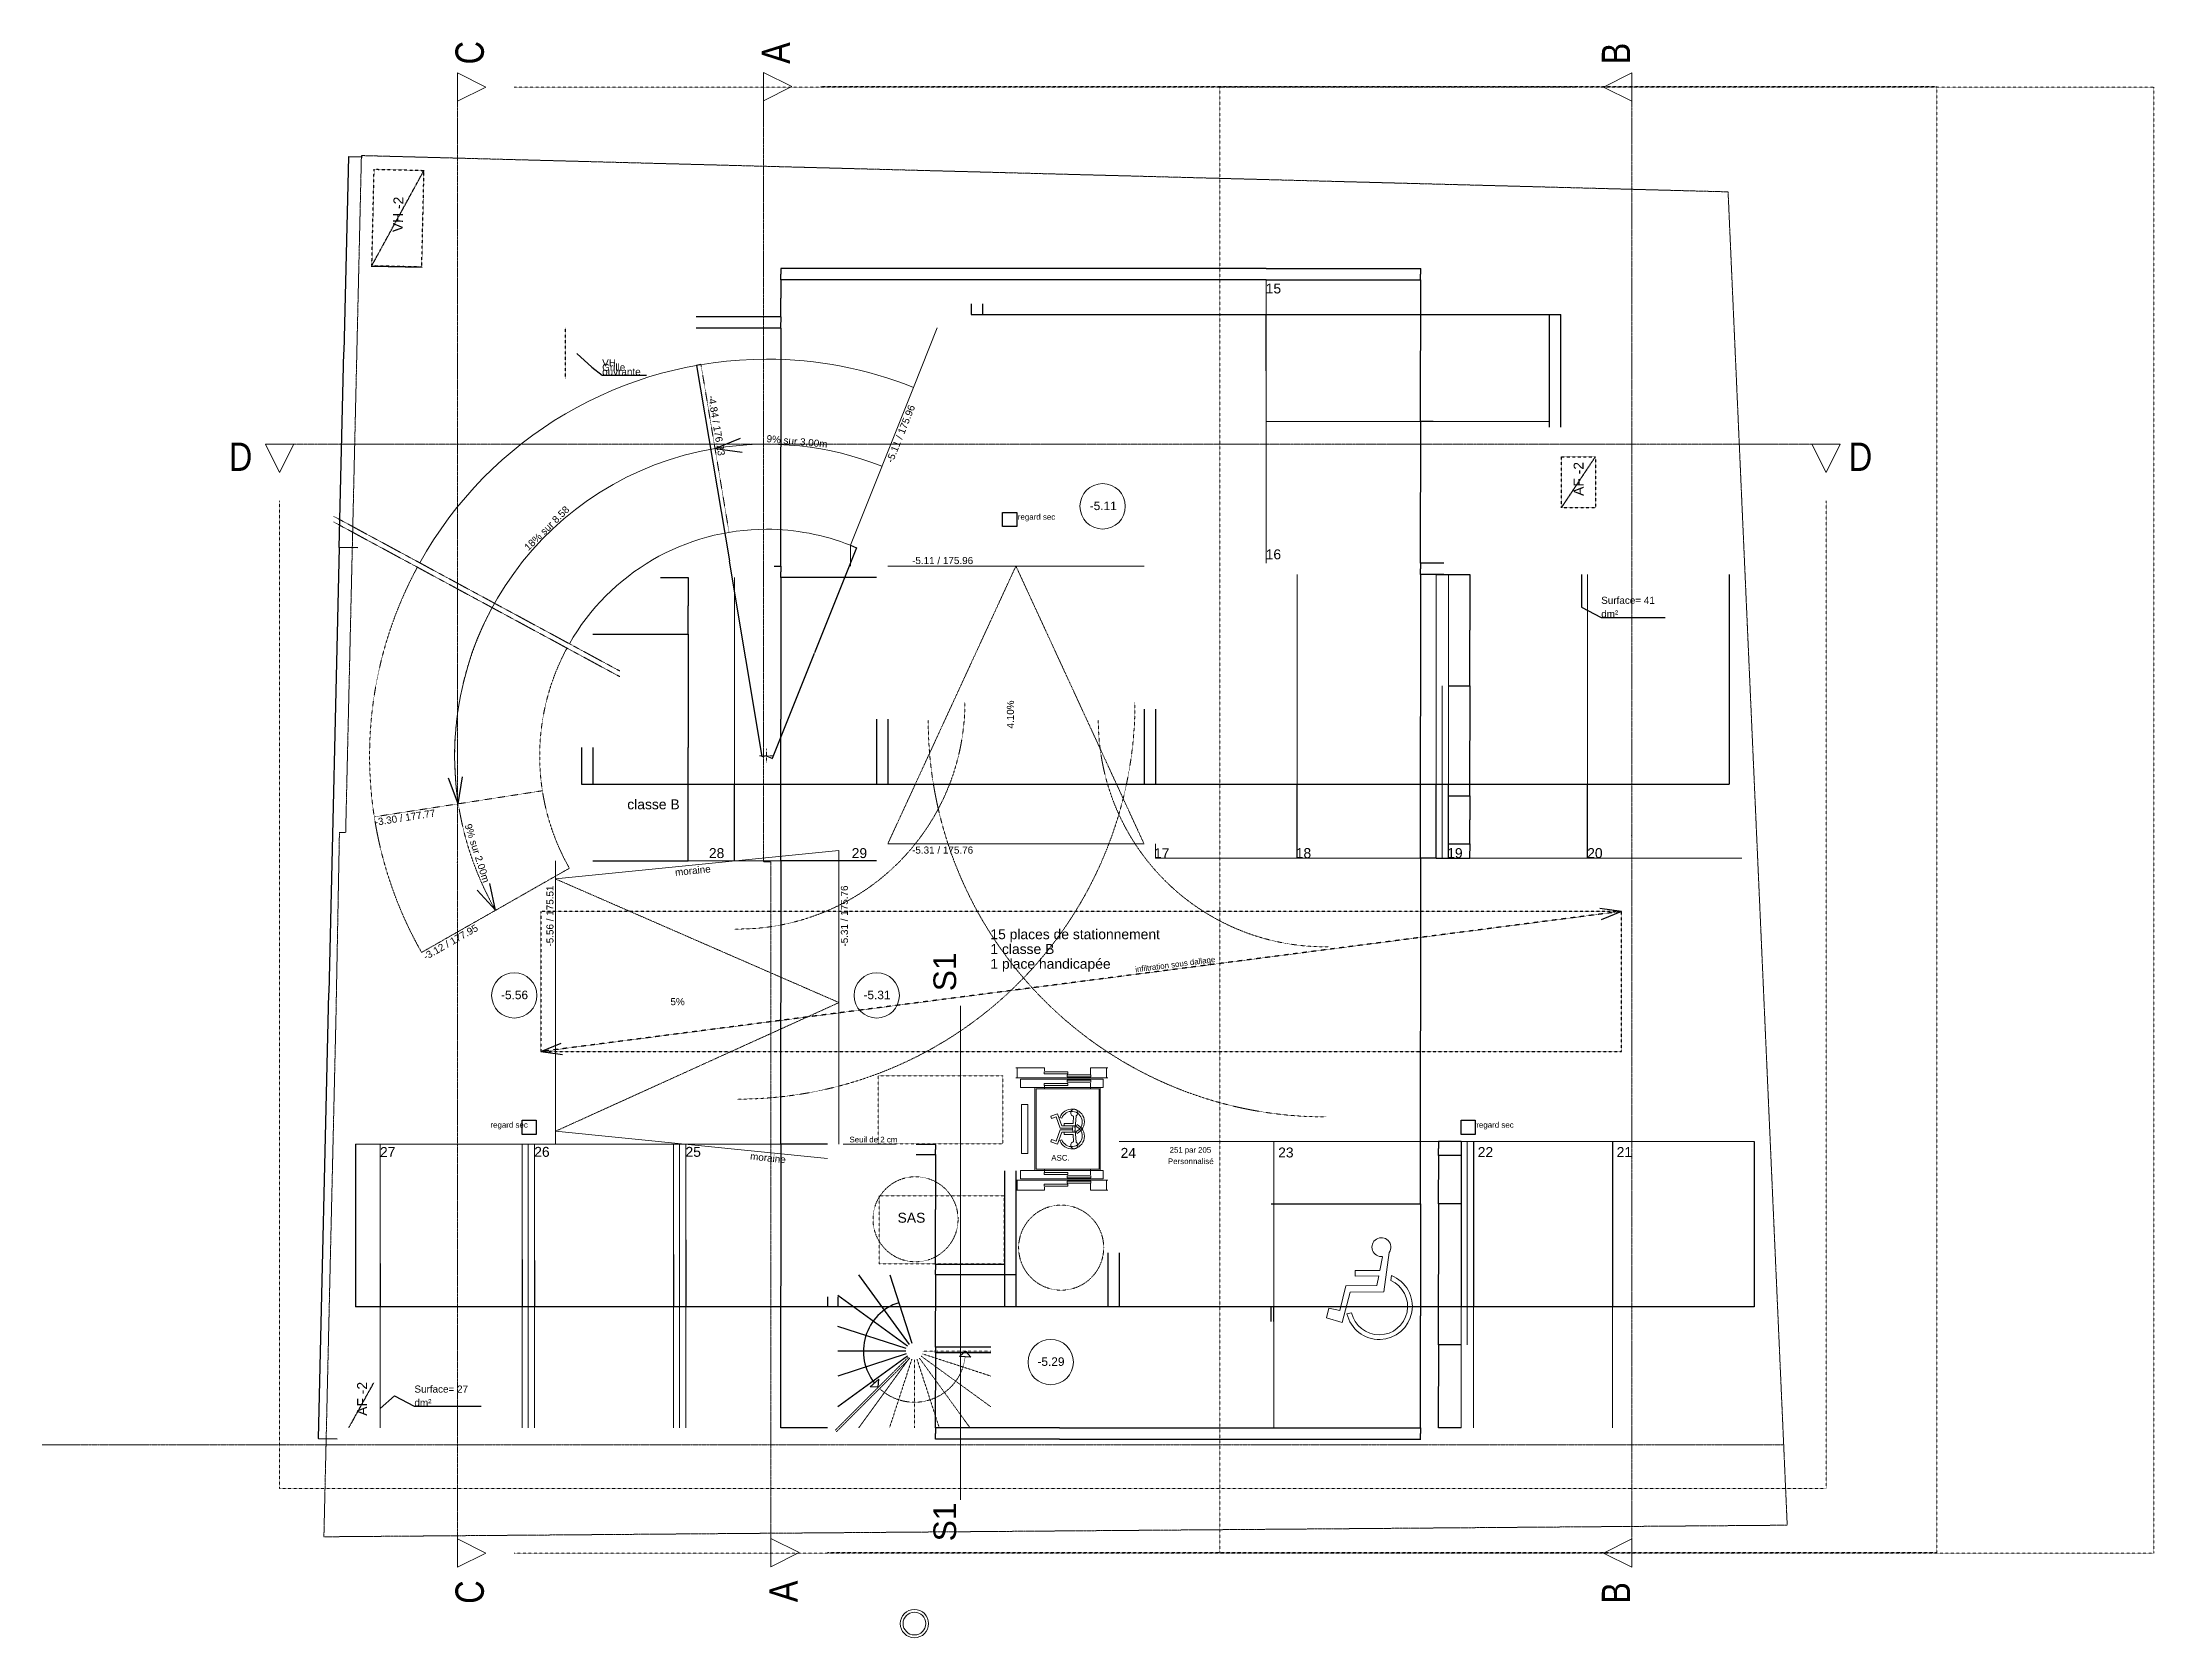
# Model space of a CAD drawing. Header units: centimetres. Extents: x 26018 to 82487, y -36363 to -12761.
# Drawn here: x 60358 to 64082, y -15618 to -12804 of the extents above; entities that cross this region are included whole.
import ezdxf
from ezdxf.enums import TextEntityAlignment as Align

# ---------------------------------------------------------------- set-up
doc = ezdxf.new("R2010")
doc.units = ezdxf.units.CM
doc.header["$LTSCALE"] = 0.5
for name, pattern in [('Axe 15', [0.88, 0.75, -0.065, 0, -0.065]), ('Mixte 15', [0.93, 0.75, -0.065, 0.05, -0.065]), ('Mixte 8_2 tirets', [0.695, 0.4, -0.065, 0.05, -0.065, 0.05, -0.065]), ('Pointillé 1', [0.09, 0.05, -0.04]), ('Pointillé 1_5', [0.125, 0.075, -0.05]), ('Pointillé 2', [0.165, 0.1, -0.065]), ('Pointillé 3', [0.25, 0.15, -0.1]), ('Points 2', [0.1, 0, -0.1])]:
    doc.linetypes.add(name, pattern=pattern)
doc.layers.get('0').update_dxf_attribs({"linetype": 'CONTINUOUS'})
for name, color, linetype in [('6 COMPL 2D', 7, 'CONTINUOUS'), ('6 Compl 2D 2 Détails', 7, 'CONTINUOUS'), ('6 Compl 2D 3 Détails', 7, 'CONTINUOUS'), ('6 Traits de Coupes', 7, 'CONTINUOUS'), ('7 ABORDS', 7, 'CONTINUOUS'), ('8  TEXTES', 7, 'CONTINUOUS'), ('8 Text 2 Détails', 7, 'CONTINUOUS'), ('9  COTATIONS', 7, 'CONTINUOUS'), ('Marques de porte', 7, 'CONTINUOUS')]:
    doc.layers.add(name, color=color, linetype=linetype)
doc.styles.get("Standard").update_dxf_attribs({"font": 'arial.ttf'})
doc.styles.add('STYLE_GENERE_1', font='')
doc.styles.add('STYLE_GENERE_2', font='')
doc.styles.add('STYLE_GENERE_3', font='')
doc.styles.get('STYLE_GENERE_1').set_extended_font_data('Arial Occidental')
doc.styles.get('STYLE_GENERE_2').set_extended_font_data('Univers LT 57 Condensed')
doc.styles.get('STYLE_GENERE_3').set_extended_font_data('Arial Occidental')

# ---------------------------------------------------------------- blocks, each defined once
blk = doc.blocks.new('ARROWHEAD_7')
at = {"color": 0, "linetype": 'Continuous', "lineweight": 0}
for p, q in [((0, 0), (-1, 0)), ((-0.25, 0), (0.25, 0)), ((0, -0.25), (0, 0.25))]:
    blk.add_line(p, q, dxfattribs=at)
blk.add_circle((0, 0), 0.25, dxfattribs=at)
blk = doc.blocks.new('Marque Fenêtre-Porte base')
at = {"layer": 'Marques de porte', "color": 18, "lineweight": 0, "style": 'STYLE_GENERE_1'}
for tag, p in [('AC_MarkerText_1', (0.395, 0.379)), ('AC_WIDO_B_SIZE', (-0.137, 0.179)), ('AC_WIDO_A_SIZE', (0.365, 0.179)), ('GS_Separator', (0.137, 0.179))]:
    blk.add_attdef(tag, text='', height=0.1, rotation=180, dxfattribs=at).set_placement(p, align=Align.BOTTOM_LEFT)

msp = doc.modelspace()

# ---------------------------------------------------------------- linework, layer by layer
at = {"layer": '6 COMPL 2D', "linetype": 'Pointillé 1_5'}
for p, q in [((60939.605, -13197.584), (60943.551, -13027.63)), ((60939.605, -13197.584), (61031.528, -13029.673)), ((60943.551, -13027.63), (61031.528, -13029.673)), ((61027.581, -13199.627), (61031.528, -13029.673)), ((60939.605, -13197.584), (61027.581, -13199.627)), ((61280.845, -13397.634), (61280.845, -13307.634)), ((63037.593, -13624.643), (63037.593, -13534.643)), ((63037.593, -13534.643), (63097.593, -13534.643)), ((63037.593, -13624.643), (63097.593, -13534.643)), ((63097.593, -13534.643), (63097.593, -13624.643)), ((63097.593, -13624.643), (63037.593, -13624.643)), ((60899.002, -15247.649), (60943.399, -15167.649))]:
    msp.add_line(p, q, dxfattribs=at)
at = {"layer": '6 COMPL 2D', "linetype": 'Continuous'}
for p, q in [((60938.582, -13198.561), (61028.558, -13200.65)), ((62051.848, -13632.842), (62076.848, -13632.842)), ((62051.848, -13657.842), (62051.848, -13632.842)), ((62076.848, -13657.842), (62051.848, -13657.842)), ((62076.848, -13632.842), (62076.848, -13657.842)), ((61157.655, -14334.879), (61125.189, -14299.123)), ((61157.655, -14334.879), (61147.417, -14287.681)), ((63143.215, -14336.804), (63104.918, -14331.689)), ((63143.215, -14336.804), (63107.491, -14351.523)), ((61237.668, -14584.053), (61273.391, -14569.334)), ((61237.668, -14584.053), (61275.965, -14589.168)), ((61204.399, -14705.294), (61229.399, -14705.294)), ((61204.399, -14730.294), (61204.399, -14705.294)), ((61229.399, -14705.294), (61229.399, -14730.294)), ((62860.399, -14705.294), (62885.399, -14705.294)), ((62860.399, -14730.294), (62860.399, -14705.294)), ((62885.399, -14705.294), (62885.399, -14730.294)), ((61229.399, -14730.294), (61204.399, -14730.294)), ((62885.399, -14730.294), (62860.399, -14730.294)), ((61884.263, -15121.451), (61761.399, -15210.701))]:
    msp.add_line(p, q, dxfattribs=at)
at = {"layer": '6 COMPL 2D', "color": 194, "linetype": 'Pointillé 3', "lineweight": 0, "true_color": 0x50009f}
for p, q in [((61569.509, -13668.121), (61519.98, -13372.237)), ((61569.509, -13668.121), (61519.98, -13372.237)), ((61569.509, -13668.121), (61519.98, -13372.237)), ((61647.913, -14062.632), (61623.182, -14062.632)), ((61635.548, -14074.997), (61635.548, -14050.266)), ((61240.279, -14123.974), (60943.828, -14169.982)), ((61287.99, -14260.63), (61027.321, -14409.129))]:
    msp.add_line(p, q, dxfattribs=at)
at = {"layer": '6 COMPL 2D', "color": 18, "linetype": 'Continuous', "lineweight": 0}
for p, q in [((62816.4, -13742.643), (62816.4, -14242.639)), ((62838.4, -13742.643), (62838.4, -14242.639)), ((62860.399, -15247.628), (62860.399, -14742.643)), ((62882.399, -14742.643), (62882.399, -15247.628)), ((61204.399, -15247.633), (61204.399, -14747.633)), ((61226.399, -15247.633), (61226.399, -14747.633)), ((61471.399, -15247.633), (61471.399, -14747.633)), ((61493.399, -15247.633), (61493.399, -14747.633)), ((61770.899, -14747.633), (61863.899, -14747.633))]:
    msp.add_line(p, q, dxfattribs=at)
at = {"layer": '6 COMPL 2D', "color": 194, "linetype": 'Continuous', "lineweight": 0, "true_color": 0x50009f}
for p, q in [((61263.399, -14279.533), (61763.399, -14229.533)), ((61263.399, -14724.633), (61743.399, -14772.633))]:
    msp.add_line(p, q, dxfattribs=at)
at = {"layer": '6 COMPL 2D', "linetype": 'Pointillé 2'}
for p, q in [((63143.215, -14336.804), (61237.668, -14336.804)), ((61237.668, -14336.804), (61237.668, -14584.053)), ((63143.215, -14336.804), (61237.668, -14584.053)), ((63143.215, -14584.053), (63143.215, -14336.804)), ((61237.668, -14584.053), (63143.215, -14584.053))]:
    msp.add_line(p, q, dxfattribs=at)
at = {"layer": '6 COMPL 2D', "color": 194, "linetype": 'Pointillé 1_5', "lineweight": 0, "true_color": 0x50009f}
for p, q in [((61885.791, -15123.241), (61756.399, -15252.613)), ((61888.237, -15125.22), (61758.763, -15254.674))]:
    msp.add_line(p, q, dxfattribs=at)
at = {"layer": '6 COMPL 2D', "color": 18, "linetype": 'Continuous', "lineweight": 0}
for centre in [(62228.373, -13622.243), (61190.706, -14485.013), (61829.904, -14485.013), (62136.721, -15131.816)]:
    msp.add_circle(centre, 40, dxfattribs=at)
at = {"layer": '6 COMPL 2D', "color": 251, "linetype": 'Continuous', "lineweight": 0, "true_color": 0x515151}
for radius in [25, 20]:
    msp.add_circle((61896.399, -15593.113), radius, dxfattribs=at)
at = {"layer": '6 COMPL 2D', "color": 194, "linetype": 'Continuous', "lineweight": 0, "true_color": 0x50009f}
for radius, start, end in [(700, 90, 150.877294), (700, 68.276526, 90), (400, 90, 150.337223), (400, 68.276526, 90)]:
    msp.add_arc((61635.548, -14062.632), radius, start, end, dxfattribs=at)
at = {"layer": '6 COMPL 2D', "color": 194, "linetype": 'Pointillé 3', "lineweight": 0, "true_color": 0x50009f}
for centre, radius, start, end in [((61635.548, -14062.632), 700, 151.597297, 178.437331), ((61635.548, -14062.632), 400, 151.597297, 178.437331), ((61585.415, -13967.894), 400, 269.062676, 0), ((61585.415, -13967.894), 700, 269.848894, 0), ((62620.721, -13999.245), 700, 180, 270.151106), ((62620.721, -13999.245), 400, 180, 270.937324), ((61635.548, -14062.632), 700, 178.437331, 209.669484), ((61635.548, -14062.632), 400, 178.437331, 209.669484), ((61635.548, -14062.632), 550, 188.821527, 209.669484)]:
    msp.add_arc(centre, radius, start, end, dxfattribs=at)
at = {"layer": '6 Compl 2D 2 Détails', "color": 18, "linetype": 'Continuous', "lineweight": 0}
for p, q in [((62516.593, -13222.641), (62516.593, -13722.643)), ((63016.593, -13472.643), (62516.593, -13472.643)), ((61579.4, -14247.639), (61579.4, -13747.643)), ((62571.4, -13742.643), (62571.4, -14242.639)), ((63083.4, -13742.643), (63083.4, -14242.639)), ((62827.4, -13938.647), (62827.4, -14242.639)), ((62321.4, -14217.629), (62321.4, -14242.639)), ((61829.4, -14247.639), (61329.4, -14247.639)), ((63355.379, -14242.639), (62321.4, -14242.639)), ((63377.648, -14742.643), (62257.399, -14742.643)), ((62530.399, -15247.628), (62530.399, -14742.643)), ((62871.399, -15101.636), (62871.399, -14742.643)), ((63127.399, -14742.643), (63127.399, -15247.628)), ((61743.399, -14747.643), (60910.613, -14747.643)), ((60954.399, -15247.633), (60954.399, -14747.633)), ((61215.399, -15247.633), (61215.399, -14747.633)), ((61482.399, -15247.633), (61482.399, -14747.633))]:
    msp.add_line(p, q, dxfattribs=at)
at = {"layer": '6 Compl 2D 2 Détails', "color": 194, "linetype": 'Continuous', "lineweight": 0, "true_color": 0x50009f}
for p, q in [((61894.637, -13412.345), (61936.356, -13307.634)), ((61783.599, -13691.039), (61894.637, -13412.345)), ((61783.599, -13691.039), (61783.599, -13727.633)), ((62301.4, -13727.633), (61849.4, -13727.633)), ((62301.4, -14217.639), (61849.4, -14217.639)), ((61263.399, -14247.633), (61263.399, -14747.633)), ((61763.399, -14229.533), (61763.399, -14747.633))]:
    msp.add_line(p, q, dxfattribs=at)
at = {"layer": '6 Compl 2D 2 Détails', "linetype": 'Continuous'}
for p, q in [((61544.745, -13520.179), (61589.501, -13502.031)), ((61544.745, -13520.179), (61592.579, -13526.84)), ((61092.054, -14146.978), (61074.439, -14102.009)), ((61092.054, -14146.978), (61074.439, -14102.009)), ((61092.054, -14146.978), (61099.283, -14099.226)), ((61092.054, -14146.978), (61099.283, -14099.226)), ((61887.584, -15100.499), (61798.324, -14977.633)), ((61852.761, -14977.643), (61891.785, -15098.362)), ((61884.264, -15103.817), (61761.399, -15014.535)), ((61882.133, -15107.999), (61761.399, -15068.758)), ((61881.399, -15112.634), (61761.399, -15112.624)), ((61882.133, -15117.269), (61761.399, -15156.487)), ((61986.399, -15112.643), (61975.858, -15122.071)), ((61986.399, -15112.643), (61995.827, -15123.184)), ((61995.827, -15123.184), (61975.858, -15122.071)), ((61818.634, -15175.483), (61833.541, -15162.15)), ((61832.754, -15176.27), (61818.634, -15175.483)), ((61832.754, -15176.27), (61833.541, -15162.15))]:
    msp.add_line(p, q, dxfattribs=at)
at = {"layer": '6 Compl 2D 2 Détails', "color": 18, "linetype": 'Axe 15', "lineweight": 0}
for p, q in [((61376.634, -13912.622), (60872.168, -13639.827)), ((61376.634, -13922.622), (60872.168, -13649.827))]:
    msp.add_line(p, q, dxfattribs=at)
at = {"layer": '6 Compl 2D 2 Détails', "color": 194, "linetype": 'Pointillé 3', "lineweight": 0, "true_color": 0x50009f}
for p, q in [((61849.4, -14217.639), (62075.4, -13727.633)), ((62075.4, -13727.633), (62301.4, -14217.639)), ((61263.399, -14279.533), (61763.399, -14497.633)), ((61263.399, -14724.633), (61763.399, -14497.633))]:
    msp.add_line(p, q, dxfattribs=at)
at = {"layer": '6 Compl 2D 2 Détails', "color": 163, "linetype": 'Continuous', "lineweight": 0, "true_color": 0x8080c0}
for p, q in [((62075.399, -14612.637), (62077.424, -14612.637)), ((62075.399, -14630.637), (62237.399, -14630.637)), ((62077.424, -14630.637), (62077.424, -14612.637)), ((62077.424, -14612.637), (62126.024, -14612.637)), ((62083.499, -14632.637), (62083.499, -14647.637)), ((62229.299, -14632.637), (62083.499, -14632.637)), ((62083.499, -14632.637), (62083.499, -14647.637)), ((62229.299, -14632.637), (62083.499, -14632.637)), ((62167.03, -14619.637), (62125.518, -14619.637)), ((62125.518, -14619.637), (62125.518, -14623.137)), ((62125.518, -14623.137), (62167.03, -14623.137)), ((62126.024, -14612.637), (62126.024, -14618.137)), ((62207.53, -14625.137), (62166.018, -14625.137)), ((62166.018, -14625.137), (62166.018, -14628.637)), ((62166.018, -14628.637), (62207.53, -14628.637)), ((62207.53, -14634.637), (62166.018, -14634.637)), ((62166.018, -14634.637), (62166.018, -14638.137)), ((62166.018, -14634.637), (62207.53, -14634.637)), ((62166.018, -14638.137), (62166.018, -14634.637)), ((62167.03, -14623.137), (62167.03, -14619.637)), ((62235.374, -14612.637), (62207.024, -14612.637)), ((62207.024, -14612.637), (62207.024, -14623.637)), ((62207.53, -14628.637), (62207.53, -14625.137)), ((62207.53, -14638.137), (62207.53, -14634.637)), ((62207.53, -14634.637), (62207.53, -14638.137)), ((62229.299, -14632.637), (62229.299, -14647.637)), ((62229.299, -14632.637), (62229.299, -14647.637)), ((62235.374, -14630.637), (62235.374, -14612.637)), ((62235.374, -14612.637), (62237.399, -14612.637)), ((62126.024, -14647.637), (62083.499, -14647.637)), ((62126.024, -14647.637), (62083.499, -14647.637)), ((62108.811, -14793.637), (62108.811, -14647.637)), ((62108.811, -14647.637), (62224.236, -14647.637)), ((62108.811, -14647.637), (62108.811, -14793.637)), ((62222.211, -14649.637), (62110.836, -14649.637)), ((62110.836, -14649.637), (62110.836, -14791.637)), ((62110.836, -14649.637), (62222.211, -14649.637)), ((62110.836, -14791.637), (62110.836, -14649.637)), ((62167.03, -14640.137), (62125.518, -14640.137)), ((62125.518, -14640.137), (62125.518, -14643.637)), ((62125.518, -14640.137), (62167.03, -14640.137)), ((62125.518, -14643.637), (62125.518, -14640.137)), ((62125.518, -14643.637), (62167.03, -14643.637)), ((62167.03, -14643.637), (62125.518, -14643.637)), ((62126.024, -14649.637), (62126.024, -14645.137)), ((62126.024, -14649.637), (62126.024, -14645.137)), ((62166.018, -14638.137), (62207.53, -14638.137)), ((62207.53, -14638.137), (62166.018, -14638.137)), ((62167.03, -14643.637), (62167.03, -14640.137)), ((62167.03, -14640.137), (62167.03, -14643.637)), ((62207.024, -14639.637), (62207.024, -14649.637)), ((62207.024, -14639.637), (62207.024, -14649.637)), ((62207.024, -14647.637), (62229.299, -14647.637)), ((62207.024, -14647.637), (62229.299, -14647.637)), ((62222.211, -14791.637), (62222.211, -14649.637)), ((62222.211, -14649.637), (62222.211, -14791.637)), ((62224.236, -14647.637), (62224.236, -14793.637)), ((62224.236, -14793.637), (62224.236, -14647.637)), ((62096.661, -14677.637), (62085.524, -14677.637)), ((62085.524, -14677.637), (62085.524, -14763.637)), ((62085.524, -14677.637), (62096.661, -14677.637)), ((62085.524, -14763.637), (62085.524, -14677.637)), ((62096.661, -14763.637), (62096.661, -14677.637)), ((62096.661, -14677.637), (62096.661, -14763.637)), ((62148.878, -14693.86), (62136.815, -14698.251)), ((62136.815, -14698.251), (62138.292, -14702.31)), ((62146.296, -14699.396), (62138.292, -14702.31)), ((62153.517, -14719.236), (62146.296, -14699.396)), ((62156.542, -14714.916), (62148.878, -14693.86)), ((62156.402, -14701.685), (62152.794, -14700.371)), ((62177.217, -14698.062), (62176.099, -14710.848)), ((62181.63, -14697.151), (62179.075, -14726.357)), ((62136.815, -14743.023), (62138.292, -14738.964)), ((62148.878, -14747.413), (62136.815, -14743.023)), ((62146.296, -14741.877), (62138.292, -14738.964)), ((62153.517, -14722.038), (62146.296, -14741.877)), ((62156.542, -14726.357), (62148.878, -14747.413)), ((62156.402, -14739.589), (62152.794, -14740.902)), ((62153.517, -14719.236), (62175.12, -14719.236)), ((62153.517, -14722.038), (62175.12, -14722.038)), ((62179.075, -14714.916), (62156.542, -14714.916)), ((62179.075, -14726.357), (62156.542, -14726.357)), ((62160.485, -14710.848), (62176.099, -14710.848)), ((62160.485, -14710.848), (62160.485, -14715.167)), ((62175.721, -14715.167), (62160.485, -14715.167)), ((62175.721, -14726.106), (62160.485, -14726.106)), ((62160.485, -14730.426), (62160.485, -14726.106)), ((62160.485, -14730.426), (62176.099, -14730.426)), ((62175.721, -14715.167), (62175.12, -14722.038)), ((62175.721, -14726.106), (62175.12, -14719.236)), ((62177.217, -14743.212), (62176.099, -14730.426)), ((62181.63, -14744.122), (62179.075, -14714.916)), ((62181.68, -14716.426), (62183.303, -14712.946)), ((62181.68, -14724.847), (62183.303, -14728.327)), ((62085.524, -14763.637), (62096.661, -14763.637)), ((62096.661, -14763.637), (62085.524, -14763.637)), ((62075.399, -14810.637), (62237.399, -14810.637)), ((62077.424, -14810.637), (62077.424, -14828.637)), ((62083.499, -14808.637), (62083.499, -14793.637)), ((62126.024, -14793.637), (62083.499, -14793.637)), ((62083.499, -14808.637), (62083.499, -14793.637)), ((62126.024, -14793.637), (62083.499, -14793.637)), ((62229.299, -14808.637), (62083.499, -14808.637)), ((62229.299, -14808.637), (62083.499, -14808.637)), ((62108.811, -14793.637), (62224.236, -14793.637)), ((62110.836, -14791.637), (62222.211, -14791.637)), ((62222.211, -14791.637), (62110.836, -14791.637)), ((62167.03, -14797.637), (62125.518, -14797.637)), ((62125.518, -14797.637), (62125.518, -14801.137)), ((62125.518, -14797.637), (62167.03, -14797.637)), ((62125.518, -14801.137), (62125.518, -14797.637)), ((62125.518, -14801.137), (62167.03, -14801.137)), ((62167.03, -14801.137), (62125.518, -14801.137)), ((62125.518, -14818.137), (62167.03, -14818.137)), ((62125.518, -14821.637), (62125.518, -14818.137)), ((62126.024, -14791.637), (62126.024, -14796.137)), ((62126.024, -14791.637), (62126.024, -14796.137)), ((62207.53, -14803.137), (62166.018, -14803.137)), ((62166.018, -14803.137), (62166.018, -14806.637)), ((62166.018, -14803.137), (62207.53, -14803.137)), ((62166.018, -14806.637), (62166.018, -14803.137)), ((62166.018, -14806.637), (62207.53, -14806.637)), ((62207.53, -14806.637), (62166.018, -14806.637)), ((62166.018, -14812.637), (62207.53, -14812.637)), ((62166.018, -14816.137), (62166.018, -14812.637)), ((62207.53, -14816.137), (62166.018, -14816.137)), ((62167.03, -14801.137), (62167.03, -14797.637)), ((62167.03, -14797.637), (62167.03, -14801.137)), ((62167.03, -14818.137), (62167.03, -14821.637)), ((62207.024, -14801.637), (62207.024, -14791.637)), ((62207.024, -14801.637), (62207.024, -14791.637)), ((62207.024, -14793.637), (62229.299, -14793.637)), ((62207.024, -14793.637), (62229.299, -14793.637)), ((62207.024, -14828.637), (62207.024, -14817.637)), ((62207.53, -14806.637), (62207.53, -14803.137)), ((62207.53, -14803.137), (62207.53, -14806.637)), ((62207.53, -14812.637), (62207.53, -14816.137)), ((62229.299, -14808.637), (62229.299, -14793.637)), ((62229.299, -14808.637), (62229.299, -14793.637)), ((62235.374, -14810.637), (62235.374, -14828.637)), ((62075.399, -14828.637), (62077.424, -14828.637)), ((62077.424, -14828.637), (62126.024, -14828.637)), ((62167.03, -14821.637), (62125.518, -14821.637)), ((62126.024, -14828.637), (62126.024, -14823.137)), ((62235.374, -14828.637), (62207.024, -14828.637)), ((62235.374, -14828.637), (62237.399, -14828.637))]:
    msp.add_line(p, q, dxfattribs=at)
at = {"layer": '6 Compl 2D 2 Détails', "color": 251, "linetype": 'Continuous', "lineweight": 0, "true_color": 0x646464}
for p, q in [((62717.226, -14970.214), (62722.171, -14946.007)), ((62733.901, -14938.257), (62724.547, -15008.136)), ((62646.551, -15041.012), (62657.346, -14997.114)), ((62657.346, -14997.114), (62711.776, -14996.89)), ((62673.495, -14970.394), (62717.226, -14970.214)), ((62673.535, -14979.959), (62673.495, -14970.394)), ((62715.27, -14979.788), (62673.535, -14979.959)), ((62711.776, -14996.89), (62715.27, -14979.788)), ((62737.645, -14979.309), (62736.499, -14987.871)), ((62622.941, -15053.745), (62627.113, -15036.781)), ((62627.113, -15036.781), (62646.551, -15041.012)), ((62665.168, -15008.38), (62650.544, -15062.105)), ((62724.547, -15008.136), (62665.168, -15008.38)), ((62650.544, -15062.105), (62622.941, -15053.745)), ((62659.238, -15046.516), (62667.371, -15044.67))]:
    msp.add_line(p, q, dxfattribs=at)
at = {"layer": '6 Compl 2D 2 Détails', "color": 251, "linetype": 'Pointillé 1', "lineweight": 0, "true_color": 0x515151}
for p, q in [((61910.664, -15117.272), (62031.399, -15156.512)), ((61911.399, -15112.637), (62031.399, -15112.647)), ((61887.581, -15124.77), (61798.298, -15247.635)), ((61891.762, -15126.901), (61852.522, -15247.635)), ((61896.398, -15127.635), (61896.387, -15247.635)), ((61901.033, -15126.901), (61940.25, -15247.635)), ((61905.215, -15124.771), (61994.464, -15247.634)), ((61908.533, -15121.453), (62031.399, -15210.736))]:
    msp.add_line(p, q, dxfattribs=at)
at = {"layer": '6 Compl 2D 2 Détails', "color": 194, "linetype": 'Continuous', "lineweight": 0, "true_color": 0x50009f}
for start, end in [(68.276526, 99.502826), (99.502826, 188.821527)]:
    msp.add_arc((61635.548, -14062.632), 550, start, end, dxfattribs=at)
at = {"layer": '6 Compl 2D 2 Détails', "color": 194, "linetype": 'Pointillé 3', "lineweight": 0, "true_color": 0x50009f}
msp.add_arc((61635.548, -14062.632), 550, 151.597297, 188.821527, dxfattribs=at)
at = {"layer": '6 Compl 2D 2 Détails', "color": 163, "linetype": 'Continuous', "lineweight": 0, "true_color": 0x8080c0}
for centre, radius, start, end in [((62173.838, -14708.031), 22.395, 295, 160), ((62173.838, -14708.031), 18.555, 295, 160), ((62178.245, -14691.891), 6.255, 302.764172, 260.544899), ((62173.838, -14733.242), 22.395, 200, 65), ((62173.838, -14733.242), 18.555, 200, 65), ((62178.245, -14749.382), 6.255, 99.455101, 57.235828)]:
    msp.add_arc(centre, radius, start, end, dxfattribs=at)
at = {"layer": '6 Compl 2D 2 Détails', "linetype": 'Continuous'}
msp.add_arc((61896.399, -15112.635), 90, 107.913909, 218.626012, dxfattribs=at)
at = {"layer": '6 Compl 2D 2 Détails', "color": 251, "linetype": 'Pointillé 1_5', "lineweight": 0, "true_color": 0x515151}
msp.add_arc((61896.399, -15112.635), 90, 226.9876, 353.625665, dxfattribs=at)
at = {"layer": '6 Compl 2D 2 Détails', "color": 251, "linetype": 'Continuous', "lineweight": 0, "true_color": 0x646464, "extrusion": (0, 0, -1)}
for centre, major_axis, start_param, end_param in [((62719.981, -14929.069), (-16.68, 0), 4.58380124, 10.00820152), ((62716.168, -15033.591), (58.379, 0), -1.1940601, 2.91832444), ((62716.168, -15033.591), (-50.039, 0), 1.98919503, 6.05991708)]:
    msp.add_ellipse(centre, major_axis=major_axis, ratio=0.99993307, start_param=start_param, end_param=end_param, dxfattribs=at)
at = {"layer": '6 Compl 2D 3 Détails', "color": 18, "linetype": 'Pointillé 1', "lineweight": 0}
for p, q in [((61832.281, -14626.633), (61832.281, -14746.633)), ((62052.281, -14626.633), (61832.281, -14626.633)), ((62052.281, -14746.633), (62052.281, -14626.633)), ((61832.281, -14746.633), (62052.281, -14746.633)), ((61834.399, -14958.643), (61834.399, -14838.643)), ((61834.399, -14838.643), (62054.399, -14838.643)), ((62054.399, -14838.643), (62054.399, -14958.643)), ((62054.399, -14958.643), (61834.399, -14958.643))]:
    msp.add_line(p, q, dxfattribs=at)
for centre in [(61898.373, -14879.853), (62155.235, -14929.956)]:
    msp.add_circle(centre, 75, dxfattribs=at)
at = {"layer": '6 Traits de Coupes', "color": 8, "linetype": 'Continuous', "lineweight": 0, "true_color": 0x828282}
for p, q in [((61090.548, -12857.714), (61090.548, -12907.714)), ((61140.548, -12882.714), (61090.548, -12857.714)), ((61090.548, -12907.714), (61140.548, -12882.714)), ((61630.104, -12856.75), (61630.104, -12906.75)), ((61680.104, -12881.75), (61630.104, -12856.75)), ((61630.104, -12906.75), (61680.104, -12881.75)), ((63111.508, -12882.714), (63161.508, -12857.714)), ((63161.508, -12907.714), (63111.508, -12882.714)), ((63161.508, -12857.714), (63161.508, -12907.714)), ((60751.759, -13512.632), (60801.759, -13512.632)), ((60776.759, -13562.632), (60751.759, -13512.632)), ((60801.759, -13512.632), (60776.759, -13562.632)), ((63529.265, -13512.632), (63479.265, -13512.632)), ((63479.265, -13512.632), (63504.265, -13562.632)), ((63504.265, -13562.632), (63529.265, -13512.632)), ((61090.548, -15493.794), (61090.548, -15443.794)), ((61090.548, -15443.794), (61140.548, -15468.794)), ((61643.317, -15492.83), (61643.317, -15442.83)), ((61643.317, -15442.83), (61693.317, -15467.83)), ((63161.508, -15443.794), (63111.508, -15468.794)), ((63161.508, -15493.794), (63161.508, -15443.794)), ((61140.548, -15468.794), (61090.548, -15493.794)), ((61693.317, -15467.83), (61643.317, -15492.83)), ((63111.508, -15468.794), (63161.508, -15493.794))]:
    msp.add_line(p, q, dxfattribs=at)
at = {"layer": '6 Traits de Coupes', "color": 142, "linetype": 'Points 2', "lineweight": 0, "true_color": 0x009de0}
for p, q in [((61190.548, -12882.714), (64082.109, -12882.714)), ((61730.104, -12881.75), (63699.476, -12881.75)), ((63061.508, -12882.714), (62434.785, -12882.714)), ((62434.785, -12882.714), (62434.785, -15468.794)), ((63699.476, -12881.75), (63699.476, -15467.83)), ((64082.109, -12882.714), (64082.109, -15468.794)), ((60776.759, -13612.632), (60776.759, -15354.878)), ((63504.265, -15354.878), (63504.265, -13612.632)), ((60776.759, -15354.878), (63504.265, -15354.878)), ((64082.109, -15468.794), (61190.548, -15468.794)), ((63699.476, -15467.83), (61743.317, -15467.83)), ((62434.785, -15468.794), (63061.508, -15468.794))]:
    msp.add_line(p, q, dxfattribs=at)
at = {"layer": '6 Traits de Coupes', "color": 142, "linetype": 'Mixte 15', "lineweight": 0, "true_color": 0x009de0}
for p, q in [((61090.548, -12907.714), (61090.548, -14250.562)), ((61630.104, -12906.75), (61630.104, -14249.369)), ((63161.508, -12907.714), (63161.508, -14202.511)), ((60801.759, -13512.632), (63479.265, -13512.632)), ((63161.508, -14202.511), (63161.508, -15443.794)), ((61090.548, -14250.562), (61090.548, -15443.794)), ((61630.104, -14249.369), (61643.317, -14249.369)), ((61643.317, -14249.369), (61643.317, -15442.83))]:
    msp.add_line(p, q, dxfattribs=at)
for p in [(63161.508, -14202.511), (61090.548, -14250.562)]:
    msp.add_point(p, dxfattribs=at)
at = {"layer": '7 ABORDS', "color": 30, "linetype": 'Mixte 8_2 tirets', "lineweight": 0, "true_color": 0xf5970a}
for p, q in [((60893.375, -14197.564), (60921.147, -13003.525)), ((60921.147, -13003.525), (63331.382, -13067.514)), ((63331.382, -13067.514), (63429.421, -15277.639)), ((60876.185, -14526.328), (60882.378, -14197.298)), ((60882.378, -14197.298), (60893.375, -14197.564)), ((60854.976, -15439.966), (60876.185, -14526.328)), ((63429.421, -15277.639), (60358.233, -15277.639)), ((63429.421, -15277.639), (63435.659, -15419.517)), ((63435.659, -15419.517), (60854.976, -15439.966))]:
    msp.add_line(p, q, dxfattribs=at)
at = {"layer": '8  TEXTES', "linetype": 'Continuous'}
for points in [[(61300.915, -13352.698), (61327.567, -13376.967), (61345.545, -13391.091), (61423.706, -13391.091)], [(63072.593, -13742.738), (63072.593, -13800.008), (63107.451, -13818.327), (63220.136, -13818.327)], [(60954.47, -15213.85), (60979.559, -15191.362), (61014.417, -15209.681), (61132.46, -15209.681)]]:
    msp.add_lwpolyline(points, dxfattribs=at)
for points in [[(61300.904, -13352.71), (61300.845, -13352.634), (61300.926, -13352.686)], [(63072.577, -13742.738), (63072.593, -13742.643), (63072.608, -13742.738)], [(60954.48, -15213.862), (60954.399, -15213.913), (60954.459, -15213.838)]]:
    msp.add_solid(points, dxfattribs=at)
at = {"layer": '8 Text 2 Détails', "color": 142, "linetype": 'Continuous', "lineweight": 0, "true_color": 0x009de0}
msp.add_line((61977.399, -14503.084), (61977.399, -15374.949), dxfattribs=at)
at = {"layer": '9  COTATIONS', "color": 7, "linetype": 'Continuous'}
for p, q in [((60898.175, -13005.665), (60890.166, -13350.009)), ((60923.045, -13006.148), (60897.998, -13005.566)), ((62516.592, -13202.641), (61660.841, -13202.641)), ((61661.021, -13202.736), (61661.021, -13212.501)), ((61661.021, -13222.546), (61661.021, -13212.781)), ((62516.592, -13202.641), (62789.305, -13202.641)), ((62789.125, -13202.736), (62789.125, -13212.501)), ((62789.125, -13222.546), (62789.125, -13212.781)), ((62516.593, -13222.641), (61660.841, -13222.641)), ((62516.593, -13222.641), (61660.841, -13222.641)), ((61661.021, -13222.736), (61661.021, -13254.997)), ((61661.021, -13287.539), (61661.021, -13255.277)), ((62516.593, -13222.641), (62789.305, -13222.641)), ((62516.593, -13222.641), (62789.305, -13222.641)), ((62789.125, -13222.736), (62789.125, -13347.502)), ((61511.333, -13287.634), (61661.201, -13287.634)), ((61511.333, -13287.634), (61661.201, -13287.634)), ((61661.021, -13287.729), (61661.021, -13297.494)), ((61996.593, -13265.138), (61996.593, -13284.153)), ((61996.688, -13283.973), (62016.498, -13283.973)), ((62016.593, -13265.138), (62016.593, -13284.153)), ((62016.593, -13265.138), (62016.593, -13284.153)), ((62016.688, -13283.973), (62516.498, -13283.973)), ((62516.593, -13383.459), (62516.593, -13283.793)), ((62516.593, -13383.459), (62516.593, -13283.793)), ((62516.688, -13283.973), (63016.498, -13283.973)), ((63016.593, -13482.641), (63016.593, -13283.793)), ((63016.593, -13482.641), (63016.593, -13283.793)), ((63016.688, -13283.973), (63036.498, -13283.973)), ((63036.593, -13482.641), (63036.593, -13283.793)), ((61511.333, -13307.634), (61661.201, -13307.634)), ((61511.333, -13307.634), (61661.201, -13307.634)), ((61661.021, -13307.539), (61661.021, -13297.774)), ((61661.021, -13307.729), (61661.021, -13517.498)), ((60882.151, -13694.633), (60890.16, -13350.289)), ((62789.125, -13472.548), (62789.125, -13347.782)), ((61519.98, -13372.237), (61512.176, -13373.544)), ((61512.369, -13373.608), (61570.113, -13718.571)), ((62811.312, -13472.643), (62788.945, -13472.643)), ((62811.312, -13472.643), (62788.945, -13472.643)), ((62789.125, -13472.738), (62789.125, -13597.503)), ((61661.021, -13727.548), (61661.021, -13517.778)), ((62789.125, -13722.548), (62789.125, -13597.783)), ((60882.146, -13694.824), (60863.898, -14480.667)), ((60907.041, -13695.307), (60881.969, -13694.724)), ((60915.04, -13695.493), (60881.969, -13694.725)), ((61794.12, -13695.334), (61720.186, -13880.901)), ((61783.599, -13691.039), (61794.323, -13695.312)), ((61627.905, -14063.815), (61570.16, -13718.851)), ((61649.036, -13727.643), (61661.201, -13727.643)), ((61649.036, -13727.643), (61661.201, -13727.643)), ((61661.021, -13727.738), (61661.021, -13737.503)), ((61661.021, -13747.548), (61661.021, -13737.783)), ((62829.867, -13722.643), (62788.945, -13722.643)), ((62829.867, -13722.643), (62788.945, -13722.643)), ((62789.125, -13722.738), (62789.125, -13732.503)), ((62789.125, -13742.548), (62789.125, -13732.783)), ((61448.673, -13747.643), (61497.305, -13747.643)), ((61497.125, -13747.738), (61497.125, -13797.498)), ((61829.4, -13747.643), (61660.841, -13747.643)), ((61829.4, -13747.643), (61660.841, -13747.643)), ((61661.021, -13747.738), (61661.021, -13997.501)), ((62829.867, -13742.643), (62788.945, -13742.643)), ((62829.867, -13742.643), (62788.945, -13742.643)), ((62789.125, -13742.738), (62789.125, -13992.501)), ((62816.4, -13742.643), (62876.052, -13742.643)), ((62875.872, -13742.738), (62875.872, -13840.506)), ((63333.31, -13742.643), (63333.31, -14112.617)), ((61497.125, -13847.538), (61497.125, -13797.778)), ((61329.4, -13847.633), (61497.305, -13847.633)), ((61329.4, -13847.633), (61497.305, -13847.633)), ((61497.125, -13847.728), (61497.125, -14047.496)), ((62875.872, -13938.554), (62875.872, -13840.786)), ((61646.14, -14066.749), (61720.074, -13881.181)), ((62838.4, -13938.649), (62876.052, -13938.649)), ((62838.4, -13938.649), (62876.052, -13938.649)), ((62875.872, -13938.744), (62875.872, -14035.506)), ((61661.021, -14247.544), (61661.021, -13997.781)), ((61829.4, -13997.636), (61829.4, -14112.617)), ((61829.4, -13997.636), (61829.4, -14112.617)), ((61849.4, -13997.636), (61849.4, -14112.617)), ((61849.4, -13997.636), (61849.4, -14112.617)), ((62301.4, -13980.141), (62301.4, -14112.617)), ((62301.4, -13980.141), (62301.4, -14112.617)), ((62321.4, -13980.141), (62321.4, -14112.617)), ((62321.4, -13980.141), (62321.4, -14112.617)), ((62789.125, -14242.544), (62789.125, -13992.781)), ((62875.872, -14132.548), (62875.872, -14035.786)), ((61309.4, -14047.636), (61309.4, -14112.617)), ((61329.4, -14047.636), (61329.4, -14112.617)), ((61329.4, -14047.636), (61329.4, -14112.617)), ((61497.125, -14247.544), (61497.125, -14047.776)), ((61635.548, -14062.632), (61627.743, -14063.938)), ((61635.548, -14062.632), (61646.272, -14066.904)), ((61309.495, -14112.437), (61329.305, -14112.437)), ((61329.495, -14112.437), (61579.305, -14112.437)), ((61579.4, -14247.639), (61579.4, -14112.257)), ((61579.4, -14247.639), (61579.4, -14112.257)), ((61579.495, -14112.437), (61829.305, -14112.437)), ((61829.495, -14112.437), (61849.305, -14112.437)), ((61849.495, -14112.437), (62301.305, -14112.437)), ((62301.495, -14112.437), (62321.305, -14112.437)), ((62321.495, -14112.437), (62571.305, -14112.437)), ((62571.4, -14242.639), (62571.4, -14112.257)), ((62571.4, -14242.639), (62571.4, -14112.257)), ((62571.495, -14112.437), (62816.305, -14112.437)), ((62816.4, -14242.639), (62816.4, -14112.257)), ((62816.4, -14242.639), (62816.4, -14112.257)), ((62816.495, -14112.437), (62838.305, -14112.437)), ((62838.4, -14242.639), (62838.4, -14112.257)), ((62838.4, -14242.639), (62838.4, -14112.257)), ((62838.495, -14112.437), (63083.305, -14112.437)), ((63083.4, -14242.639), (63083.4, -14112.257)), ((63083.4, -14242.639), (63083.4, -14112.257)), ((63083.495, -14112.437), (63333.215, -14112.437)), ((62838.4, -14132.643), (62876.052, -14132.643)), ((62838.4, -14132.643), (62876.052, -14132.643)), ((62875.872, -14132.738), (62875.872, -14175.001)), ((62875.872, -14217.544), (62875.872, -14175.281)), ((62838.4, -14217.639), (62876.052, -14217.639)), ((62838.4, -14217.639), (62876.052, -14217.639)), ((62875.872, -14217.734), (62875.872, -14229.999)), ((61329.4, -14247.639), (61497.305, -14247.639)), ((61829.4, -14247.639), (61660.841, -14247.639)), ((61829.4, -14247.639), (61660.841, -14247.639)), ((61661.021, -14247.734), (61661.021, -14497.501)), ((62816.4, -14242.639), (62788.945, -14242.639)), ((62816.4, -14242.639), (62788.945, -14242.639)), ((62789.125, -14242.734), (62789.125, -14547.499)), ((62816.4, -14242.639), (62876.052, -14242.639)), ((62875.872, -14242.544), (62875.872, -14230.279)), ((60845.643, -15266.79), (60863.891, -14480.947)), ((61661.021, -14747.548), (61661.021, -14497.781)), ((62789.125, -14852.544), (62789.125, -14547.779)), ((62860.399, -14742.643), (62820.779, -14742.643)), ((62820.959, -14742.738), (62820.959, -14755.003)), ((62860.399, -14742.643), (62860.399, -15034.169)), ((62860.399, -14742.643), (62860.399, -15034.169)), ((62882.399, -14742.643), (62882.399, -15034.169)), ((62882.399, -14742.643), (62882.399, -15034.169)), ((63127.399, -14742.643), (63127.399, -15034.169)), ((63127.399, -14742.643), (63127.399, -15034.169)), ((63377.648, -14742.643), (63377.648, -15034.169)), ((60910.613, -14747.643), (60910.613, -15034.169)), ((60910.613, -14747.643), (60910.613, -15034.169)), ((60910.613, -14747.643), (60910.613, -15034.169)), ((61743.399, -14747.643), (61660.841, -14747.643)), ((61743.399, -14747.643), (61660.841, -14747.643)), ((61661.021, -14747.738), (61661.021, -14997.504)), ((61899.399, -14747.643), (61933.674, -14747.643)), ((61899.399, -14765.643), (61933.674, -14765.643)), ((61899.399, -14765.643), (61933.674, -14765.643)), ((61933.494, -14747.738), (61933.494, -14756.503)), ((61933.494, -14765.548), (61933.494, -14756.783)), ((61933.494, -14765.738), (61933.494, -14862.503)), ((62860.399, -14767.643), (62820.779, -14767.643)), ((62860.399, -14767.643), (62820.779, -14767.643)), ((62820.959, -14767.548), (62820.959, -14755.283)), ((62820.959, -14767.738), (62820.959, -14810.001)), ((62055.399, -14794.14), (62055.399, -15034.169)), ((62055.399, -14794.14), (62055.399, -15034.169)), ((62075.399, -14794.14), (62075.399, -15034.169)), ((62075.399, -14794.14), (62075.399, -15034.169)), ((62820.959, -14852.544), (62820.959, -14810.281)), ((62525.399, -14852.639), (62789.305, -14852.639)), ((62525.399, -14852.639), (62789.305, -14852.639)), ((62789.125, -14852.734), (62789.125, -15050.001)), ((62860.399, -14852.639), (62820.779, -14852.639)), ((62860.399, -14852.639), (62820.779, -14852.639)), ((62820.959, -14852.734), (62820.959, -14976.998)), ((61933.494, -14959.548), (61933.494, -14862.783)), ((61493.399, -14916.332), (61493.399, -15034.169)), ((61493.399, -14916.332), (61493.399, -15034.169)), ((60954.399, -14958.076), (60954.399, -15034.169)), ((60954.399, -14958.076), (60954.399, -15034.169)), ((61204.399, -14950.816), (61204.399, -15034.169)), ((61204.399, -14950.816), (61204.399, -15034.169)), ((61226.399, -14952.631), (61226.399, -15034.169)), ((61226.399, -14952.631), (61226.399, -15034.169)), ((61471.399, -14941.742), (61471.399, -15034.169)), ((61471.399, -14941.742), (61471.399, -15034.169)), ((62055.399, -14959.643), (61933.314, -14959.643)), ((62055.399, -14959.643), (61933.314, -14959.643)), ((61933.494, -14959.738), (61933.494, -14968.503)), ((61933.494, -14977.548), (61933.494, -14968.783)), ((62237.399, -14939.139), (62237.399, -15034.169)), ((62237.399, -14939.139), (62237.399, -15034.169)), ((62257.399, -14939.139), (62257.399, -15034.169)), ((62257.399, -14939.139), (62257.399, -15034.169)), ((61661.021, -15247.55), (61661.021, -14997.784)), ((62075.399, -14977.643), (61933.314, -14977.643)), ((62075.399, -14977.643), (61933.314, -14977.643)), ((61933.494, -14977.738), (61933.494, -15041.498)), ((62820.959, -15101.541), (62820.959, -14977.278)), ((60910.518, -15033.989), (60910.423, -15033.989)), ((60910.708, -15033.989), (60954.304, -15033.989)), ((60910.708, -15033.989), (60911.049, -15033.989)), ((60954.494, -15033.989), (61204.304, -15033.989)), ((61204.494, -15033.989), (61226.304, -15033.989)), ((61226.494, -15033.989), (61471.304, -15033.989)), ((61471.494, -15033.989), (61493.304, -15033.989)), ((61493.494, -15033.989), (61743.304, -15033.989)), ((61743.399, -15016.644), (61743.399, -15034.169)), ((61743.399, -15016.644), (61743.399, -15034.169)), ((61743.494, -15033.989), (61761.304, -15033.989)), ((61761.399, -15016.644), (61761.399, -15034.169)), ((61761.399, -15016.644), (61761.399, -15034.169)), ((61761.494, -15033.989), (62055.304, -15033.989)), ((61933.494, -15105.538), (61933.494, -15041.778)), ((62055.494, -15033.989), (62075.304, -15033.989)), ((62075.494, -15033.989), (62237.304, -15033.989)), ((62237.494, -15033.989), (62257.304, -15033.989)), ((62257.494, -15033.989), (62525.304, -15033.989)), ((62525.399, -15060.14), (62525.399, -15033.809)), ((62525.399, -15060.14), (62525.399, -15033.809)), ((62525.494, -15033.989), (62530.304, -15033.989)), ((62530.399, -15060.14), (62530.399, -15033.809)), ((62530.399, -15060.14), (62530.399, -15033.809)), ((62530.494, -15033.989), (62860.304, -15033.989)), ((62860.494, -15033.989), (62882.304, -15033.989)), ((62882.494, -15033.989), (63127.304, -15033.989)), ((63127.494, -15033.989), (63377.553, -15033.989)), ((62789.125, -15247.547), (62789.125, -15050.281)), ((62031.399, -15105.633), (61933.314, -15105.633)), ((62031.399, -15105.633), (61933.314, -15105.633)), ((62031.399, -15115.633), (61933.314, -15115.633)), ((62031.399, -15115.633), (61933.314, -15115.633)), ((61933.494, -15105.728), (61933.494, -15110.493)), ((61933.494, -15115.538), (61933.494, -15110.773)), ((61933.494, -15115.728), (61933.494, -15181.498)), ((62860.399, -15101.636), (62820.779, -15101.636)), ((62860.399, -15101.636), (62820.779, -15101.636)), ((62820.959, -15101.731), (62820.959, -15174.498)), ((61933.494, -15247.547), (61933.494, -15181.778)), ((62820.959, -15247.544), (62820.959, -15174.778)), ((60878.532, -15267.649), (60845.46, -15266.881)), ((61743.399, -15247.645), (61660.841, -15247.645)), ((62152.243, -15247.642), (61933.314, -15247.642)), ((62152.243, -15247.642), (61933.314, -15247.642)), ((62152.243, -15267.642), (61933.314, -15267.642)), ((61933.494, -15247.737), (61933.494, -15257.502)), ((61933.494, -15267.547), (61933.494, -15257.782)), ((62152.243, -15247.642), (62789.305, -15247.642)), ((62152.243, -15247.642), (62789.305, -15247.642)), ((62152.243, -15267.642), (62789.305, -15267.642)), ((62789.125, -15247.737), (62789.125, -15257.502)), ((62789.125, -15267.547), (62789.125, -15257.782)), ((62860.399, -15247.639), (62820.779, -15247.639))]:
    msp.add_line(p, q, dxfattribs=at)

# ---------------------------------------------------------------- block references
for p, xscale, yscale, zscale, rotation in [((60898.178, -13005.57), 0.095, 0.095, 0.095, 88.66762170921845), ((61661.021, -13202.641), 0.095, 0.095, 0.095, 90), ((62789.125, -13202.641), 0.095, 0.095, 0.095, 90), ((61661.021, -13222.641), 0.095, 0.095, 0.095, 270), ((61661.021, -13222.641), 0.095, 0.095, 0.095, 90), ((62789.125, -13222.641), 0.095, 0.095, 0.095, 270), ((62789.125, -13222.641), 0.095, 0.095, 0.095, 90), ((61661.021, -13287.634), 0.095, 0.095, 0.095, 270), ((61661.021, -13287.634), 0.095, 0.095, 0.095, 90), ((61996.593, -13283.973), 0.095, 0.095, 0.095, 180), ((62016.593, -13283.973), 0.095, 0.095, 0.095, 180), ((62516.593, -13283.973), 0.095, 0.095, 0.095, 180), ((63016.593, -13283.973), 0.095, 0.095, 0.095, 180), ((61661.021, -13307.634), 0.095, 0.095, 0.095, 270), ((61661.021, -13307.634), 0.095, 0.095, 0.095, 90), ((61512.353, -13373.514), 0.09500000000000001, 0.09500000000000001, 0.09500000000000001, 99.50282615447735), ((62789.125, -13472.643), 0.095, 0.095, 0.095, 270), ((62789.125, -13472.643), 0.095, 0.095, 0.095, 90), ((60882.149, -13694.729), 0.095, 0.095, 0.095, 88.66972917959566), ((60882.149, -13694.728), 0.095, 0.095, 0.095, 268.6676217092185), ((61794.155, -13695.245), 0.095, 0.095, 0.095, 68.27652571938677), ((61661.021, -13727.643), 0.095, 0.095, 0.095, 270), ((61661.021, -13727.643), 0.095, 0.095, 0.095, 90), ((62789.125, -13722.643), 0.095, 0.095, 0.095, 270), ((62789.125, -13722.643), 0.095, 0.095, 0.095, 90), ((61497.125, -13747.643), 0.095, 0.095, 0.095, 90), ((61661.021, -13747.643), 0.095, 0.095, 0.095, 270), ((61661.021, -13747.643), 0.095, 0.095, 0.095, 90), ((62789.125, -13742.643), 0.095, 0.095, 0.095, 270), ((62789.125, -13742.643), 0.095, 0.095, 0.095, 90), ((62875.872, -13742.643), 0.095, 0.095, 0.095, 90), ((61497.125, -13847.633), 0.095, 0.095, 0.095, 270), ((61497.125, -13847.633), 0.095, 0.095, 0.095, 90), ((62875.872, -13938.649), 0.095, 0.095, 0.095, 270), ((62875.872, -13938.649), 0.095, 0.095, 0.095, 90), ((61627.92, -14063.908), 0.09500000000000001, 0.09500000000000001, 0.09500000000000001, 279.5028261544774), ((61646.104, -14066.838), 0.09500000000000001, 0.09500000000000001, 0.09500000000000001, 248.2765257193868), ((61309.4, -14112.437), 0.095, 0.095, 0.095, 180), ((61329.4, -14112.437), 0.095, 0.095, 0.095, 180), ((61579.4, -14112.437), 0.095, 0.095, 0.095, 180), ((61829.4, -14112.437), 0.095, 0.095, 0.095, 180), ((61849.4, -14112.437), 0.095, 0.095, 0.095, 180), ((62301.4, -14112.437), 0.095, 0.095, 0.095, 180), ((62321.4, -14112.437), 0.095, 0.095, 0.095, 180), ((62571.4, -14112.437), 0.095, 0.095, 0.095, 180), ((62816.4, -14112.437), 0.095, 0.095, 0.095, 180), ((62838.4, -14112.437), 0.095, 0.095, 0.095, 180), ((63083.4, -14112.437), 0.095, 0.095, 0.095, 180), ((62875.872, -14132.643), 0.095, 0.095, 0.095, 270), ((62875.872, -14132.643), 0.095, 0.095, 0.095, 90), ((62875.872, -14217.639), 0.095, 0.095, 0.095, 270), ((62875.872, -14217.639), 0.095, 0.095, 0.095, 90), ((61497.125, -14247.639), 0.095, 0.095, 0.095, 270), ((61661.021, -14247.639), 0.095, 0.095, 0.095, 270), ((61661.021, -14247.639), 0.095, 0.095, 0.095, 90), ((62789.125, -14242.639), 0.095, 0.095, 0.095, 270), ((62789.125, -14242.639), 0.095, 0.095, 0.095, 90), ((62875.872, -14242.639), 0.095, 0.095, 0.095, 270), ((62820.959, -14742.643), 0.095, 0.095, 0.095, 90), ((61661.021, -14747.643), 0.095, 0.095, 0.095, 270), ((61661.021, -14747.643), 0.095, 0.095, 0.095, 90), ((61933.494, -14747.643), 0.095, 0.095, 0.095, 90), ((61933.494, -14765.643), 0.095, 0.095, 0.095, 270), ((61933.494, -14765.643), 0.095, 0.095, 0.095, 90), ((62820.959, -14767.643), 0.095, 0.095, 0.095, 270), ((62820.959, -14767.643), 0.095, 0.095, 0.095, 90), ((62789.125, -14852.639), 0.095, 0.095, 0.095, 270), ((62789.125, -14852.639), 0.095, 0.095, 0.095, 90), ((62820.959, -14852.639), 0.095, 0.095, 0.095, 270), ((62820.959, -14852.639), 0.095, 0.095, 0.095, 90), ((61933.494, -14959.643), 0.095, 0.095, 0.095, 270), ((61933.494, -14959.643), 0.095, 0.095, 0.095, 90), ((61933.494, -14977.643), 0.095, 0.095, 0.095, 270), ((61933.494, -14977.643), 0.095, 0.095, 0.095, 90), ((60910.613, -15033.989), 0.095, 0.095, 0.095, 180), ((60910.613, -15033.989), 0.095, 0.095, 0.095, 180), ((60954.399, -15033.989), 0.095, 0.095, 0.095, 180), ((61204.399, -15033.989), 0.095, 0.095, 0.095, 180), ((61226.399, -15033.989), 0.095, 0.095, 0.095, 180), ((61471.399, -15033.989), 0.095, 0.095, 0.095, 180), ((61493.399, -15033.989), 0.095, 0.095, 0.095, 180), ((61743.399, -15033.989), 0.095, 0.095, 0.095, 180), ((61761.399, -15033.989), 0.095, 0.095, 0.095, 180), ((62055.399, -15033.989), 0.095, 0.095, 0.095, 180), ((62075.399, -15033.989), 0.095, 0.095, 0.095, 180), ((62237.399, -15033.989), 0.095, 0.095, 0.095, 180), ((62257.399, -15033.989), 0.095, 0.095, 0.095, 180), ((62525.399, -15033.989), 0.095, 0.095, 0.095, 180), ((62530.399, -15033.989), 0.095, 0.095, 0.095, 180), ((62860.399, -15033.989), 0.095, 0.095, 0.095, 180), ((62882.399, -15033.989), 0.095, 0.095, 0.095, 180), ((63127.399, -15033.989), 0.095, 0.095, 0.095, 180), ((61933.494, -15105.633), 0.095, 0.095, 0.095, 270), ((61933.494, -15105.633), 0.095, 0.095, 0.095, 90), ((61933.494, -15115.633), 0.095, 0.095, 0.095, 270), ((61933.494, -15115.633), 0.095, 0.095, 0.095, 90), ((62820.959, -15101.636), 0.095, 0.095, 0.095, 270), ((62820.959, -15101.636), 0.095, 0.095, 0.095, 90), ((60845.64, -15266.885), 0.095, 0.095, 0.095, 268.6697291795956), ((61661.021, -15247.645), 0.095, 0.095, 0.095, 270), ((61933.494, -15247.642), 0.095, 0.095, 0.095, 270), ((61933.494, -15247.642), 0.095, 0.095, 0.095, 90), ((61933.494, -15267.642), 0.095, 0.095, 0.095, 270), ((62789.125, -15247.642), 0.095, 0.095, 0.095, 270), ((62789.125, -15247.642), 0.095, 0.095, 0.095, 90), ((62789.125, -15267.642), 0.095, 0.095, 0.095, 270), ((62820.959, -15247.639), 0.095, 0.095, 0.095, 270)]:
    msp.add_blockref('ARROWHEAD_7', p, dxfattribs=dict(at, xscale=xscale, yscale=yscale, zscale=zscale, rotation=rotation))
at = {"layer": '9  COTATIONS', "color": 7, "linetype": 'Continuous', "xscale": 0.095, "yscale": 0.095, "zscale": 0.095}
for p in [(62016.593, -13283.973), (62516.593, -13283.973), (63016.593, -13283.973), (63036.593, -13283.973), (61329.4, -14112.437), (61579.4, -14112.437), (61829.4, -14112.437), (61849.4, -14112.437), (62301.4, -14112.437), (62321.4, -14112.437), (62571.4, -14112.437), (62816.4, -14112.437), (62838.4, -14112.437), (63083.4, -14112.437), (63333.31, -14112.437), (60910.613, -15033.989), (60954.399, -15033.989), (61204.399, -15033.989), (61226.399, -15033.989), (61471.399, -15033.989), (61493.399, -15033.989), (61743.399, -15033.989), (61761.399, -15033.989), (62055.399, -15033.989), (62075.399, -15033.989), (62237.399, -15033.989), (62257.399, -15033.989), (62525.399, -15033.989), (62530.399, -15033.989), (62860.399, -15033.989), (62882.399, -15033.989), (63127.399, -15033.989), (63377.648, -15033.989)]:
    msp.add_blockref('ARROWHEAD_7', p, dxfattribs=at)
at = {"layer": 'Marques de porte', "color": 18, "lineweight": 0, "xscale": 100, "yscale": 100, "zscale": 100, "rotation": 180}
msp.add_blockref('Marque Fenêtre-Porte base', (62382.899, -14747.643), dxfattribs=at).add_auto_attribs({'AC_MarkerText_1': 'Personnalisé', 'GS_Separator': ' par', 'AC_WIDO_A_SIZE': '251', 'AC_WIDO_B_SIZE': '205'})

# ---------------------------------------------------------------- texts
at = {"layer": '6 Traits de Coupes', "color": 8, "linetype": 'Continuous', "lineweight": 0, "true_color": 0x828282, "char_height": 50, "attachment_point": 7, "rotation": 90, "style": 'STYLE_GENERE_2'}
for s, insert in [('{C}', (61137.69, -12842.714)), ('{A}', (61677.247, -12841.75)), ('{B}', (63158.651, -12842.714)), ('{C}', (61137.69, -15558.166)), ('{A}', (61690.46, -15555.373)), ('{B}', (63158.651, -15558.166))]:
    msp.add_mtext(s, dxfattribs=dict(at, insert=insert))
at = {"layer": '6 Traits de Coupes', "color": 8, "linetype": 'Continuous', "lineweight": 0, "true_color": 0x828282, "char_height": 50, "attachment_point": 7, "style": 'STYLE_GENERE_2'}
for insert in [(60687.387, -13559.774), (63544.265, -13559.774)]:
    msp.add_mtext('{D}', dxfattribs=dict(at, insert=insert))
at = {"layer": '8  TEXTES'}
for s, height, rotation, p in [('VH -2', 17.5, 88.669729, (60993.841, -13138.735)), ('9%%% sur 3.00m', 12.5, 354.64689, (61635.178, -13508.811)), ('AF -2', 17.5, 90, (63076.448, -13603.803)), ('18%%% sur 8.58', 12.5, 44.506162, (61215.636, -13701.393)), ('4.10%%%', 12.5, 90, (62071.905, -14014.181)), ('-3.30 / 177.77', 12.5, 8.821527, (60945.697, -14185.635)), ('9%%% sur 2.00m', 12.5, 287.708263, (61103.056, -14184.698)), ('moraine', 12.5, 5.710593, (61474.827, -14274.103)), ('-3.12 / 177.95', 12.5, 29.669484, (61034.638, -14423.093)), ('infiltration sous dallage', 10, 7.39297, (62286.544, -14444.225)), ('moraine', 12.5, 354.289407, (61606.196, -14774.625)), ('AF -2', 17.5, 90, (60931.07, -15226.494))]:
    msp.add_text(s, height=height, rotation=rotation, dxfattribs=at).set_placement(p)
for s, height, p in [('15', 17.5, (62515.931, -13246.709)), ('regard sec', 10, (62078.766, -13645.913)), ('16', 17.5, (62515.931, -13715.712)), ('classe B', 17.5, (61389.991, -14156.679)), ('28', 17.5, (61533.963, -14242.702)), ('29', 17.5, (61785.789, -14242.702)), ('18', 17.5, (62568.958, -14242.698)), ('19', 17.5, (62835.967, -14242.698)), ('20', 17.5, (63082.904, -14242.698)), ('17', 17.5, (62318.958, -14242.997)), ('15 places de stationnement', 17.5, (62030.406, -14385.818)), ('1 classe B', 17.5, (62030.406, -14411.88)), ('1 place handicapée', 17.5, (62030.406, -14437.966)), ('5%%%', 12.5, (61466.121, -14502.214)), ('regard sec', 10, (61148.64, -14718.366)), ('regard sec', 10, (62887.317, -14718.366)), ('Seuil de 2 cm', 10, (61781.82, -14744.212)), ('27', 17.5, (60953.893, -14770)), ('26', 17.5, (61225.893, -14769.702)), ('25', 17.5, (61492.683, -14769.702)), ('24', 17.5, (62260.025, -14771.512)), ('23', 17.5, (62537.884, -14770.816)), ('22', 17.5, (62889.884, -14770)), ('21', 17.5, (63134.884, -14770)), ('SAS', 17.5, (61866.725, -14885.96))]:
    msp.add_text(s, height=height, dxfattribs=at).set_placement(p)
for s, height, style, p in [('VH', 12.5, 'STYLE_GENERE_1', (61345.73, -13375.432)), ('ouvrante', 12.5, 'STYLE_GENERE_1', (61345.73, -13391.001)), ('Grille', 12.5, 'STYLE_GENERE_1', (61345.73, -13383.217)), ('-5.11', 15, 'STYLE_GENERE_3', (62205.539, -13628.886)), ('dm²', 12.5, 'STYLE_GENERE_1', (63107.636, -13818.237)), ('Surface= 41', 12.5, 'STYLE_GENERE_1', (63107.636, -13794.279)), ('-5.56', 15, 'STYLE_GENERE_3', (61167.323, -14491.656)), ('-5.31', 15, 'STYLE_GENERE_3', (61806.521, -14491.656)), ('ASC.', 10, 'STYLE_GENERE_1', (62137.745, -14776.438)), ('-5.29', 15, 'STYLE_GENERE_3', (62113.338, -15138.459)), ('Surface= 27', 12.5, 'STYLE_GENERE_1', (61014.602, -15185.633)), ('dm²', 12.5, 'STYLE_GENERE_1', (61014.602, -15209.591))]:
    msp.add_text(s, height=height, dxfattribs=dict(at, style=style)).set_placement(p)
at = {"layer": '8  TEXTES', "color": 18}
for s, rotation, p in [('-4.84 / 176.23', 279.502826, (61532.543, -13427.568)), ('-5.11 / 175.96', 68.276526, (61858.116, -13546.599)), ('-5.56 / 175.51', 90, (61259.877, -14398.856)), ('-5.31 / 175.76', 90, (61779.154, -14398.856))]:
    msp.add_text(s, height=12.5, rotation=rotation, dxfattribs=at).set_placement(p)
for s, p in [('-5.11 / 175.96', (61892.273, -13724.111)), ('-5.31 / 175.76', (61892.273, -14234.833))]:
    msp.add_text(s, height=12.5, dxfattribs=at).set_placement(p)
at = {"layer": '8 Text 2 Détails', "color": 142, "true_color": 0x009de0, "style": 'STYLE_GENERE_3'}
for p in [(61969.97, -14477.621), (61969.97, -15448.031)]:
    msp.add_text('S1', height=40, rotation=90, dxfattribs=at).set_placement(p)
at = {"layer": '9  COTATIONS', "color": 194, "linetype": 'Continuous', "true_color": 0x50009f, "char_height": 0.1, "attachment_point": 5}
for s, insert, style in [('\\A1;2000', (61661.021, -13212.641), 'STYLE_GENERE_3'), ('\\A1;2000', (62789.125, -13212.641), 'STYLE_GENERE_3'), ('\\A1;6499', (61661.021, -13255.137), 'STYLE_GENERE_3'), ('\\A1;2000', (62006.593, -13283.833), 'STYLE_GENERE_2'), ('\\A1;50000', (62266.593, -13283.833), 'STYLE_GENERE_2'), ('\\A1;50000', (62766.593, -13283.833), 'STYLE_GENERE_2'), ('\\A1;2000', (63026.593, -13283.833), 'STYLE_GENERE_2'), ('\\A1;2000', (61661.021, -13297.634), 'STYLE_GENERE_3'), ('\\A1;68934', (60890.163, -13350.149), 'STYLE_GENERE_3'), ('\\A1;25000', (62789.125, -13347.642), 'STYLE_GENERE_3'), ('\\A1;42001', (61661.021, -13517.638), 'STYLE_GENERE_3'), ('\\A1;25000', (62789.125, -13597.643), 'STYLE_GENERE_3'), ('\\A1;70000', (61570.137, -13718.711), 'STYLE_GENERE_3'), ('\\A1;2000', (61661.021, -13737.643), 'STYLE_GENERE_3'), ('\\A1;2000', (62789.125, -13732.643), 'STYLE_GENERE_3'), ('\\A1;9999', (61497.125, -13797.638), 'STYLE_GENERE_3'), ('\\A1;19601', (62875.872, -13840.646), 'STYLE_GENERE_3'), ('\\A1;40000', (61720.13, -13881.041), 'STYLE_GENERE_3'), ('\\A1;50000', (61661.021, -13997.641), 'STYLE_GENERE_3'), ('\\A1;50000', (62789.125, -13992.641), 'STYLE_GENERE_3'), ('\\A1;19399', (62875.872, -14035.646), 'STYLE_GENERE_3'), ('\\A1;40001', (61497.125, -14047.636), 'STYLE_GENERE_3'), ('\\A1;2000', (61319.4, -14112.297), 'STYLE_GENERE_2'), ('\\A1;25000', (61454.4, -14112.297), 'STYLE_GENERE_2'), ('\\A1;25000', (61704.4, -14112.297), 'STYLE_GENERE_2'), ('\\A1;2000', (61839.4, -14112.297), 'STYLE_GENERE_2'), ('\\A1;45200', (62075.4, -14112.297), 'STYLE_GENERE_2'), ('\\A1;2000', (62311.4, -14112.297), 'STYLE_GENERE_2'), ('\\A1;25000', (62446.4, -14112.297), 'STYLE_GENERE_2'), ('\\A1;24500', (62693.9, -14112.297), 'STYLE_GENERE_2'), ('\\A1;2200', (62827.4, -14112.297), 'STYLE_GENERE_2'), ('\\A1;24500', (62960.9, -14112.297), 'STYLE_GENERE_2'), ('\\A1;24991', (63208.355, -14112.297), 'STYLE_GENERE_2'), ('\\A1;8500', (62875.872, -14175.141), 'STYLE_GENERE_3'), ('\\A1;2500', (62875.872, -14230.139), 'STYLE_GENERE_3'), ('\\A1;157258', (60863.894, -14480.807), 'STYLE_GENERE_3'), ('\\A1;50000', (61661.021, -14497.641), 'STYLE_GENERE_3'), ('\\A1;61000', (62789.125, -14547.639), 'STYLE_GENERE_3'), ('\\A1;1800', (61933.494, -14756.643), 'STYLE_GENERE_3'), ('\\A1;2500', (62820.959, -14755.143), 'STYLE_GENERE_3'), ('\\A1;8500', (62820.959, -14810.141), 'STYLE_GENERE_3'), ('\\A1;19400', (61933.494, -14862.643), 'STYLE_GENERE_3'), ('\\A1;1800', (61933.494, -14968.643), 'STYLE_GENERE_3'), ('\\A1;50000', (61661.021, -14997.644), 'STYLE_GENERE_3'), ('\\A1;24900', (62820.959, -14977.138), 'STYLE_GENERE_3'), ('\\A1;0', (60910.926, -15033.849), 'STYLE_GENERE_2'), ('\\A1;4379', (60932.506, -15033.849), 'STYLE_GENERE_2'), ('\\A1;25000', (61079.399, -15033.849), 'STYLE_GENERE_2'), ('\\A1;2200', (61215.399, -15033.849), 'STYLE_GENERE_2'), ('\\A1;24500', (61348.899, -15033.849), 'STYLE_GENERE_2'), ('\\A1;2200', (61482.399, -15033.849), 'STYLE_GENERE_2'), ('\\A1;25000', (61618.399, -15033.849), 'STYLE_GENERE_2'), ('\\A1;1800', (61752.399, -15033.849), 'STYLE_GENERE_2'), ('\\A1;29400', (61908.399, -15033.849), 'STYLE_GENERE_2'), ('\\A1;12799', (61933.494, -15041.638), 'STYLE_GENERE_3'), ('\\A1;2000', (62065.399, -15033.849), 'STYLE_GENERE_2'), ('\\A1;16200', (62156.399, -15033.849), 'STYLE_GENERE_2'), ('\\A1;2000', (62247.399, -15033.849), 'STYLE_GENERE_2'), ('\\A1;26800', (62391.399, -15033.849), 'STYLE_GENERE_2'), ('\\A1;500', (62527.899, -15033.849), 'STYLE_GENERE_2'), ('\\A1;33000', (62695.399, -15033.849), 'STYLE_GENERE_2'), ('\\A1;2200', (62871.399, -15033.849), 'STYLE_GENERE_2'), ('\\A1;24500', (63004.899, -15033.849), 'STYLE_GENERE_2'), ('\\A1;25025', (63252.523, -15033.849), 'STYLE_GENERE_2'), ('\\A1;39500', (62789.125, -15050.141), 'STYLE_GENERE_3'), ('\\A1;1000', (61933.494, -15110.633), 'STYLE_GENERE_3'), ('\\A1;13201', (61933.494, -15181.638), 'STYLE_GENERE_3'), ('\\A1;14600', (62820.959, -15174.638), 'STYLE_GENERE_3'), ('\\A1;2000', (61933.494, -15257.642), 'STYLE_GENERE_3'), ('\\A1;2000', (62789.125, -15257.642), 'STYLE_GENERE_3')]:
    msp.add_mtext(s, dxfattribs=dict(at, insert=insert, style=style))

doc.saveas('drawing.dxf')
